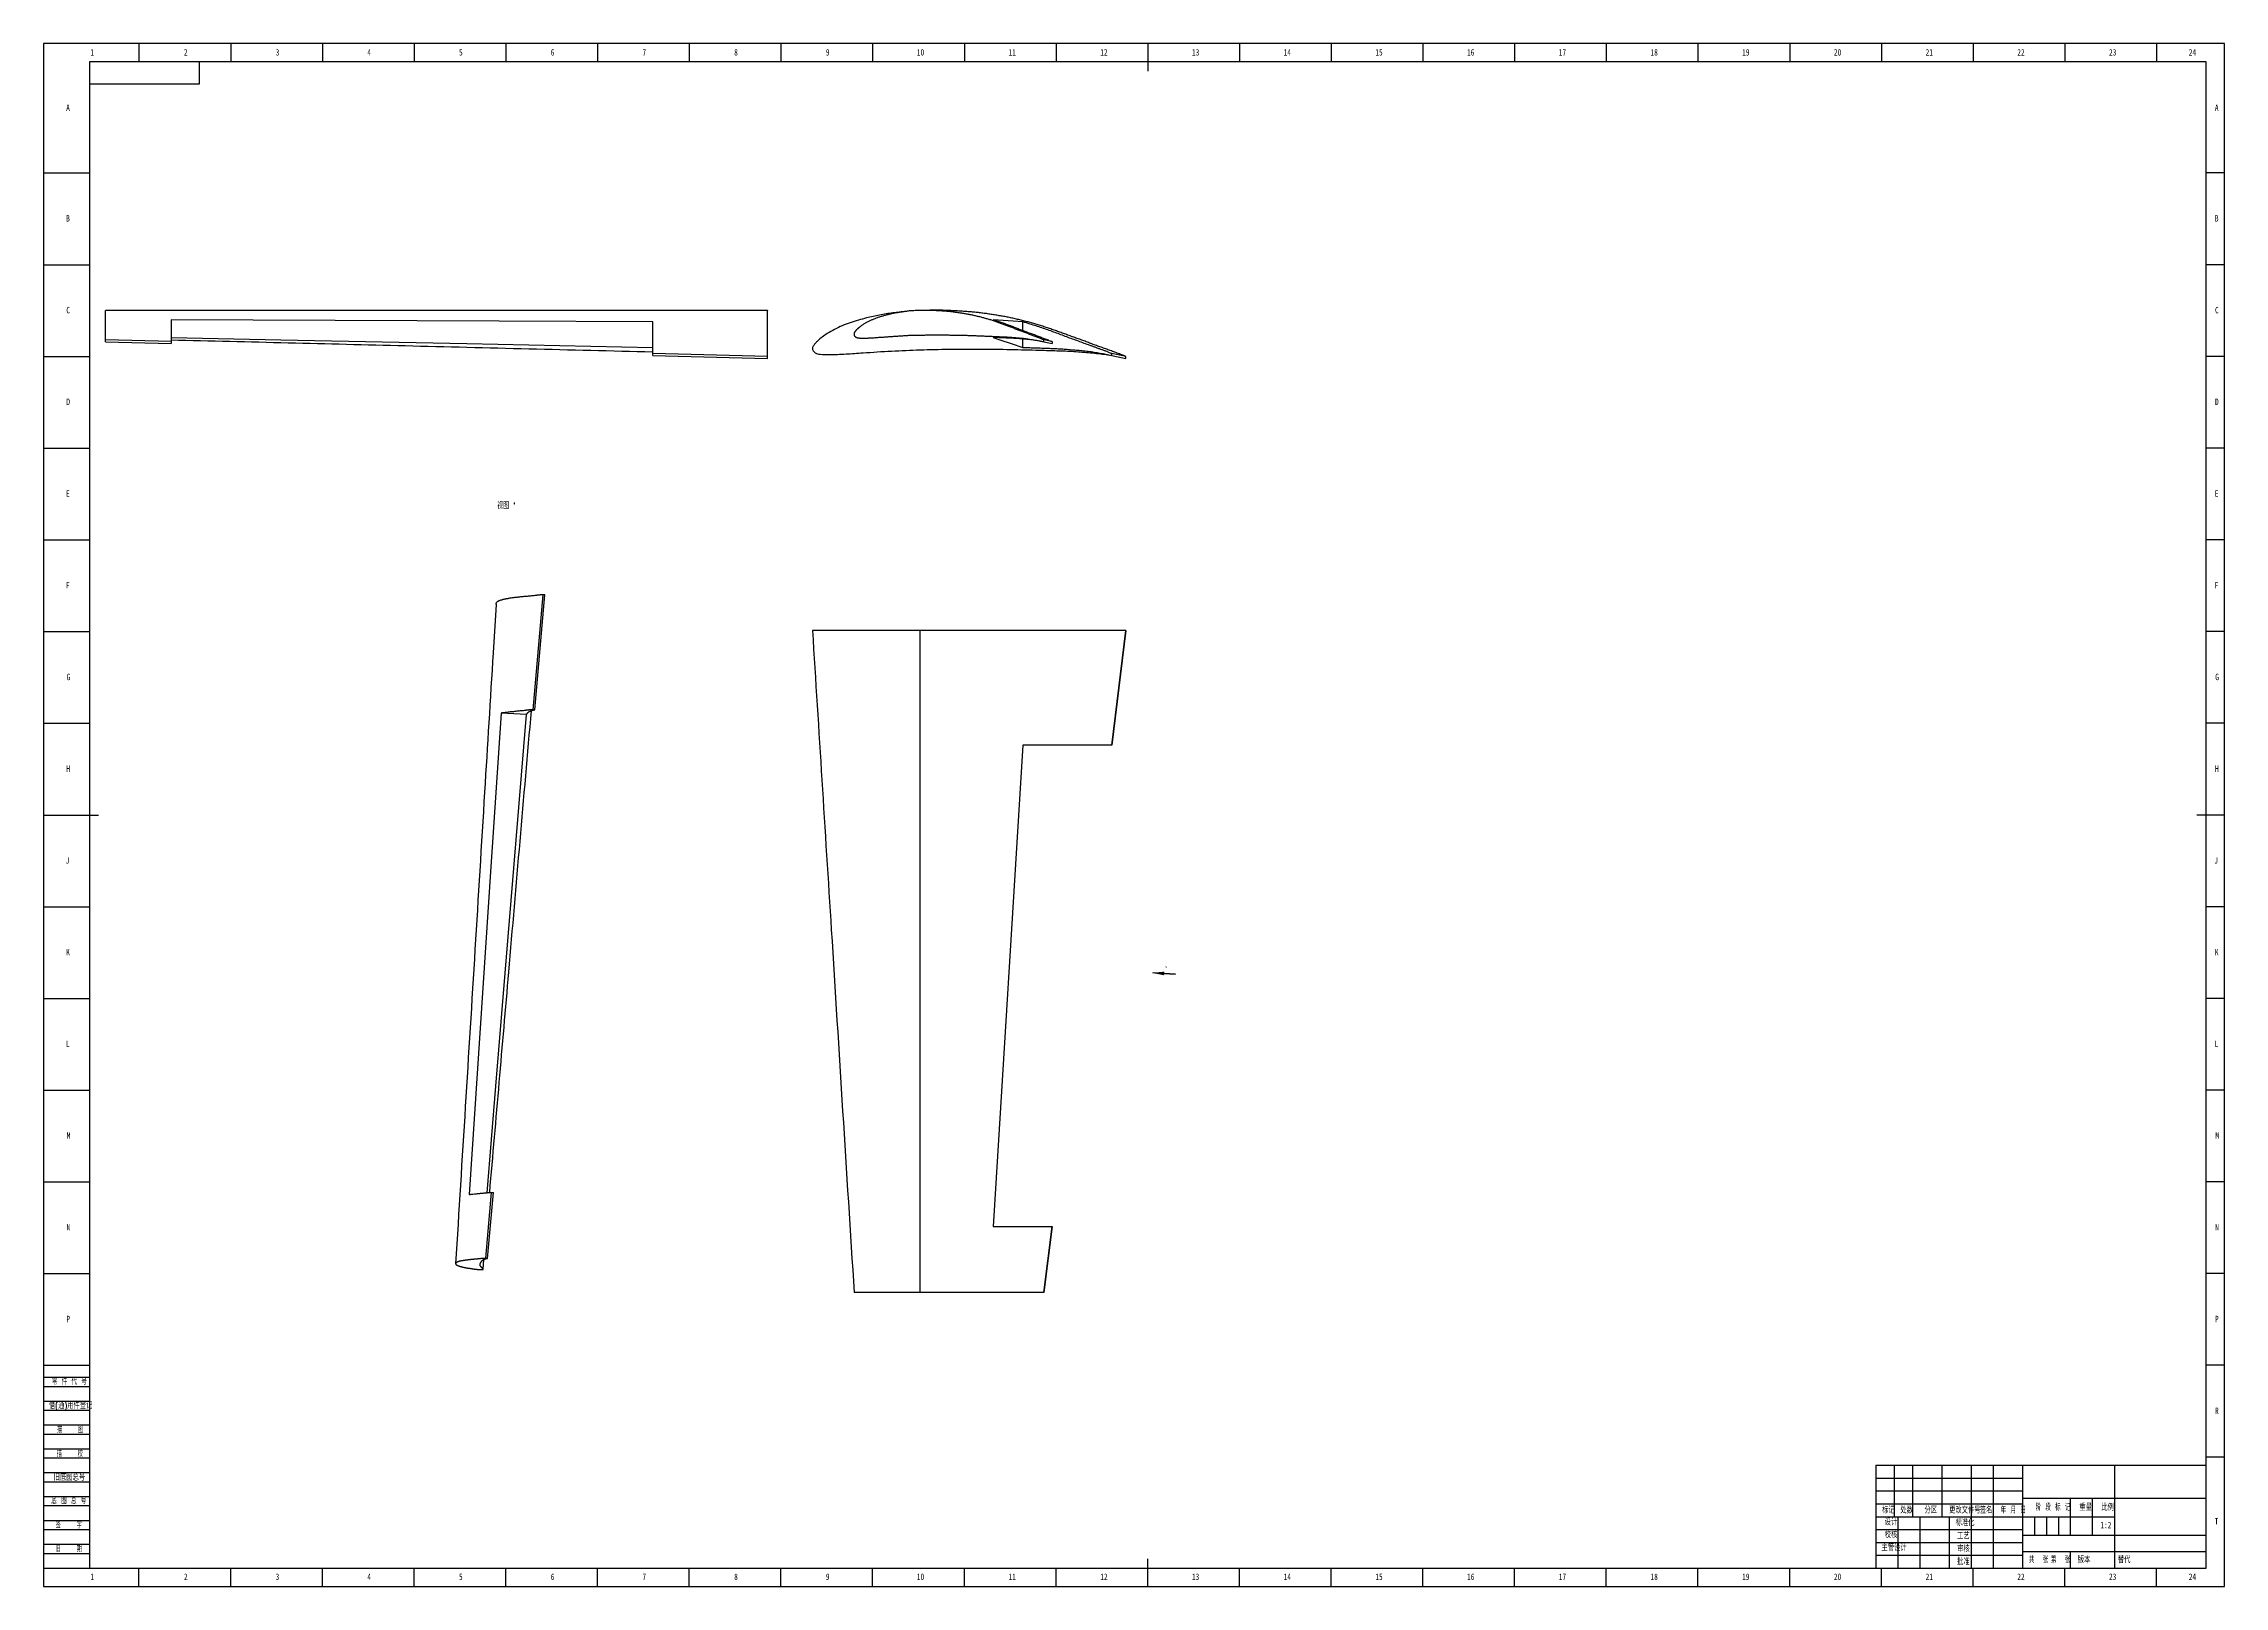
# Model space of a CAD drawing. Header units: millimetres. Extents: x 0 to 1189, y 0 to 841.
import ezdxf

# ---------------------------------------------------------------- set-up
doc = ezdxf.new("R2010")
doc.units = ezdxf.units.MM
doc.linetypes.add('HIDDEN', pattern=[1.905, 1.27, -0.635])
doc.linetypes.add('PHANTOM', pattern=[12.7, 6.35, -1.27, 1.27, -1.27, 1.27, -1.27])
for name, color, linetype in [('10', 7, 'Continuous'), ('5', 7, 'Continuous'), ('9', 7, 'Continuous'), ('SLD-0', 7, 'Continuous')]:
    doc.layers.add(name, color=color, linetype=linetype)
doc.styles.add('SLDTEXTSTYLE0', font='TXT', dxfattribs={"width": 0.7, "bigfont": 'bigfont'})
doc.styles.add('SLDTEXTSTYLE1', font='TXT', dxfattribs={"width": 0.6, "bigfont": 'bigfont'})
doc.styles.add('SLDTEXTSTYLE2', font='TXT', dxfattribs={"width": 0.614286, "bigfont": 'bigfont'})
doc.styles.add('SLDTEXTSTYLE3', font='TXT', dxfattribs={"width": 0.62, "bigfont": 'bigfont'})
doc.styles.add('SLDTEXTSTYLE4', font='TXT', dxfattribs={"width": 0.566667, "bigfont": 'bigfont'})
doc.styles.add('SLDTEXTSTYLE5', font='TXT', dxfattribs={"width": 0.7})
doc.styles.add('SLDTEXTSTYLE6', font='TXT', dxfattribs={"width": 0.65, "bigfont": 'bigfont'})

msp = doc.modelspace()

# ---------------------------------------------------------------- texts
at = {"layer": '10', "char_height": 3.5, "attachment_point": 2}
for s, insert, style in [('1', (26.5, 838), 'SLDTEXTSTYLE5'), ('2', (77.5, 838), 'SLDTEXTSTYLE5'), ('3', (127.5, 838), 'SLDTEXTSTYLE5'), ('4', (177.5, 838), 'SLDTEXTSTYLE5'), ('5', (227.5, 838), 'SLDTEXTSTYLE5'), ('6', (277.5, 838), 'SLDTEXTSTYLE5'), ('7', (327.5, 838), 'SLDTEXTSTYLE5'), ('8', (377.5, 838), 'SLDTEXTSTYLE5'), ('9', (427.5, 838), 'SLDTEXTSTYLE5'), ('10', (478.1, 838), 'SLDTEXTSTYLE5'), ('11', (528.1, 838), 'SLDTEXTSTYLE5'), ('12', (578.1, 838), 'SLDTEXTSTYLE5'), ('13', (628.1, 838), 'SLDTEXTSTYLE5'), ('14', (678.1, 838), 'SLDTEXTSTYLE5'), ('15', (728.1, 838), 'SLDTEXTSTYLE5'), ('16', (778.1, 838), 'SLDTEXTSTYLE5'), ('17', (828.1, 838), 'SLDTEXTSTYLE5'), ('18', (878.1, 838), 'SLDTEXTSTYLE5'), ('19', (928.1, 838), 'SLDTEXTSTYLE5'), ('20', (978.1, 838), 'SLDTEXTSTYLE5'), ('21', (1028.1, 838), 'SLDTEXTSTYLE5'), ('22', (1078.1, 838), 'SLDTEXTSTYLE5'), ('23', (1128.1, 838), 'SLDTEXTSTYLE5'), ('24', (1171.6, 838), 'SLDTEXTSTYLE5'), ('A', (13.3, 807.8), 'SLDTEXTSTYLE5'), ('A', (1184.8, 807.8), 'SLDTEXTSTYLE5'), ('B', (13.3, 747.5), 'SLDTEXTSTYLE5'), ('B', (1184.8, 747.5), 'SLDTEXTSTYLE5'), ('C', (13.4, 697.5), 'SLDTEXTSTYLE5'), ('C', (1184.9, 697.5), 'SLDTEXTSTYLE5'), ('D', (13.4, 647.5), 'SLDTEXTSTYLE5'), ('D', (1184.9, 647.5), 'SLDTEXTSTYLE5'), ('E', (13.3, 597.5), 'SLDTEXTSTYLE5'), ('E', (1184.8, 597.5), 'SLDTEXTSTYLE5'), ('视图 `', (252.3, 590.9), 'SLDTEXTSTYLE6'), ('F', (13.2, 547.5), 'SLDTEXTSTYLE5'), ('F', (1184.7, 547.5), 'SLDTEXTSTYLE5'), ('G', (13.5, 497.5), 'SLDTEXTSTYLE5'), ('G', (1185, 497.5), 'SLDTEXTSTYLE5'), ('H', (13.4, 447.5), 'SLDTEXTSTYLE5'), ('H', (1184.9, 447.5), 'SLDTEXTSTYLE5'), ('J', (13, 397.5), 'SLDTEXTSTYLE5'), ('J', (1184.5, 397.5), 'SLDTEXTSTYLE5'), ('K', (13.3, 347.5), 'SLDTEXTSTYLE5'), ('K', (1184.8, 347.5), 'SLDTEXTSTYLE5'), ('L', (13.2, 297.5), 'SLDTEXTSTYLE5'), ('L', (1184.7, 297.5), 'SLDTEXTSTYLE5'), ('M', (13.6, 247.5), 'SLDTEXTSTYLE5'), ('M', (1185.1, 247.5), 'SLDTEXTSTYLE5'), ('N', (13.5, 197.5), 'SLDTEXTSTYLE5'), ('N', (1185, 197.5), 'SLDTEXTSTYLE5'), ('P', (13.4, 147.5), 'SLDTEXTSTYLE5'), ('P', (1184.9, 147.5), 'SLDTEXTSTYLE5'), ('R', (1184.9, 97.5), 'SLDTEXTSTYLE5'), ('T', (1184.7, 37.3), 'SLDTEXTSTYLE5'), ('校核', (1007.2, 29.9), 'SLDTEXTSTYLE0'), ('主管设计', (1008.9, 22.8), 'SLDTEXTSTYLE0'), ('1', (26.5, 7), 'SLDTEXTSTYLE5'), ('2', (77.5, 7), 'SLDTEXTSTYLE5'), ('3', (127.5, 7), 'SLDTEXTSTYLE5'), ('4', (177.5, 7), 'SLDTEXTSTYLE5'), ('5', (227.5, 7), 'SLDTEXTSTYLE5'), ('6', (277.5, 7), 'SLDTEXTSTYLE5'), ('7', (327.5, 7), 'SLDTEXTSTYLE5'), ('8', (377.5, 7), 'SLDTEXTSTYLE5'), ('9', (427.5, 7), 'SLDTEXTSTYLE5'), ('10', (478.1, 7), 'SLDTEXTSTYLE5'), ('11', (528.1, 7), 'SLDTEXTSTYLE5'), ('12', (578.1, 7), 'SLDTEXTSTYLE5'), ('13', (628.1, 7), 'SLDTEXTSTYLE5'), ('14', (678.1, 7), 'SLDTEXTSTYLE5'), ('15', (728.1, 7), 'SLDTEXTSTYLE5'), ('16', (778.1, 7), 'SLDTEXTSTYLE5'), ('17', (828.1, 7), 'SLDTEXTSTYLE5'), ('18', (878.1, 7), 'SLDTEXTSTYLE5'), ('19', (928.1, 7), 'SLDTEXTSTYLE5'), ('20', (978.1, 7), 'SLDTEXTSTYLE5'), ('21', (1028.1, 7), 'SLDTEXTSTYLE5'), ('22', (1078.1, 7), 'SLDTEXTSTYLE5'), ('23', (1128.1, 7), 'SLDTEXTSTYLE5'), ('24', (1171.6, 7), 'SLDTEXTSTYLE5')]:
    msp.add_mtext(s, dxfattribs=dict(at, insert=insert, style=style))
at = {"layer": '10', "color": 7, "insert": (1112.5, 16.2), "char_height": 3.5, "attachment_point": 2, "style": 'SLDTEXTSTYLE0'}
msp.add_mtext('版本', dxfattribs=at)
at = {"layer": '9', "color": 7, "char_height": 3.5}
for s, insert, attachment_point, style in [('零 件 代 号', (4.5, 113.4), 1, 'SLDTEXTSTYLE2'), ('借(通)用件登记', (2.9, 100.3), 1, 'SLDTEXTSTYLE0'), ('描    图', (14.4, 87.2), 2, 'SLDTEXTSTYLE4'), ('描    校', (14.3, 74.1), 2, 'SLDTEXTSTYLE4'), ('旧底图总号', (5.5, 61.2), 1, 'SLDTEXTSTYLE0'), ('底 图 总 号', (4.2, 48.4), 1, 'SLDTEXTSTYLE2'), ('标记', (1005.8, 43.3), 2, 'SLDTEXTSTYLE0'), ('设计', (1007.2, 36.8), 2, 'SLDTEXTSTYLE0'), ('处数', (1015.8, 43.3), 2, 'SLDTEXTSTYLE0'), ('分区', (1028.9, 43.3), 2, 'SLDTEXTSTYLE0'), ('更改文件号', (1047.5, 43.3), 2, 'SLDTEXTSTYLE0'), ('标准化', (1047.6, 36.4), 2, 'SLDTEXTSTYLE0'), ('签名', (1059.1, 43.3), 2, 'SLDTEXTSTYLE0'), ('年 月 日', (1073.9, 43.3), 2, 'SLDTEXTSTYLE3'), ('阶 段 标 记', (1095.5, 44.8), 2, 'SLDTEXTSTYLE2'), ('重量', (1113.4, 44.8), 2, 'SLDTEXTSTYLE0'), ('比例', (1125.3, 44.8), 2, 'SLDTEXTSTYLE0'), ('签    字', (13.7, 35.2), 2, 'SLDTEXTSTYLE4'), ('工艺', (1046.7, 29.2), 2, 'SLDTEXTSTYLE0'), ('日    期', (13.8, 22.2), 2, 'SLDTEXTSTYLE4'), ('批准', (1046.7, 15.2), 2, 'SLDTEXTSTYLE0'), ('审核', (1046.7, 22.2), 2, 'SLDTEXTSTYLE0'), ('共  张', (1087.7, 16.2), 2, 'SLDTEXTSTYLE1'), ('第  张', (1099.7, 16.2), 2, 'SLDTEXTSTYLE1')]:
    msp.add_mtext(s, dxfattribs=dict(at, insert=insert, attachment_point=attachment_point, style=style))
at = {"layer": 'SLD-0', "char_height": 3.5}
for s, insert, attachment_point, style in [('1:2', (1124.4, 35.2), 2, 'SLDTEXTSTYLE5'), ('替代', (1130.9, 16.2), 1, 'SLDTEXTSTYLE0')]:
    msp.add_mtext(s, dxfattribs=dict(at, insert=insert, attachment_point=attachment_point, style=style))

# ---------------------------------------------------------------- blocks, each defined once
blk = doc.blocks.new('SW_PROJECTIONARROW_0')
at = {"color": 0, "linetype": 'HIDDEN', "lineweight": 18}
blk.add_line((617.2, 333.7), (604.6, 334.5), dxfattribs=at)
blk.add_line((617.2, 333.7), (604.6, 334.5), dxfattribs=at)
at = {"color": 0, "linetype": 'PHANTOM', "lineweight": 35}
blk.add_line((617.2, 333.7), (604.6, 334.5), dxfattribs=at)
at = {"color": 0, "linetype": 'Continuous', "lineweight": 25}
blk.add_solid([(604.6, 334.5), (610.8, 333.1), (611, 335.1)], dxfattribs=at)
blk.add_solid([(604.6, 334.5), (610.8, 333.1), (611, 335.1)], dxfattribs=at)
at = {"color": 0, "linetype": 'Continuous', "lineweight": 25, "insert": (611.1, 337.6), "char_height": 3.5, "attachment_point": 1, "style": 'SLDTEXTSTYLE5'}
blk.add_mtext('`', dxfattribs=at)
blk.add_mtext('`', dxfattribs=at)

# ---------------------------------------------------------------- linework, layer by layer
at = {"color": 7, "linetype": 'Continuous', "lineweight": 25}
for p, q in [((394.6, 695.5), (368.2, 695.5)), ((69.6, 678.6), (33.8, 679.5)), ((33.8, 678.4), (33.8, 679.5)), ((33.8, 678.4), (69.6, 677.5)), ((69.6, 678.6), (69.6, 677.5)), ((533.8, 684.7), (533.8, 689.3)), ((533.8, 675.4), (533.8, 679.9)), ((545.3, 678.4), (545.3, 679.5)), ((549.8, 678.6), (545.3, 679.5)), ((545.3, 678.4), (549.8, 677.5)), ((549.8, 678.6), (549.8, 677.5)), ((394.6, 670.4), (332.1, 672)), ((332.1, 670.9), (332.1, 672)), ((332.1, 670.9), (394.6, 669.3)), ((394.6, 669.3), (394.6, 670.4)), ((590.1, 670.4), (582.4, 672)), ((582.4, 670.9), (582.4, 672)), ((582.4, 670.9), (590.1, 669.3)), ((590.1, 669.3), (590.1, 670.4)), ((246.7, 535.3), (245.1, 508.9)), ((272.2, 540.6), (266.8, 477.9)), ((267.9, 477.9), (273.3, 540.5)), ((273.3, 540.5), (272.2, 540.6)), ((477.7, 521.1), (477.7, 160.2)), ((590.1, 521.1), (582.4, 458.6)), ((582.4, 458.6), (590.1, 521.1)), ((263.3, 475.2), (249.4, 476)), ((267.9, 477.9), (266.8, 477.9)), ((533.8, 458.6), (517.7, 196.1)), ((244.1, 214.8), (241, 178.9)), ((242.1, 178.8), (245.2, 214.8)), ((244.1, 214.8), (245.2, 214.8)), ((549.8, 196.1), (545.3, 160.2)), ((545.3, 160.2), (549.8, 196.1)), ((242.1, 178.8), (241, 178.9)), ((239.6, 172.9), (240.1, 178.2))]:
    msp.add_line(p, q, dxfattribs=at)
at = {"color": 7, "linetype": 'Continuous', "lineweight": 25, "flags": 128}
for points in [[(332.1, 689.3), (248.3, 689.7), (69.6, 690.4)], [(533.8, 689.3), (528.7, 689.7), (517.7, 690.4)], [(69.6, 680.8), (129.3, 679.6), (230.7, 677.5), (332.1, 675.4)], [(517.7, 680.8), (521.4, 679.6), (527.6, 677.5), (533.8, 675.4)], [(249.4, 476), (243.8, 392.2), (232.1, 213.6)], [(241.9, 214.6), (246.6, 272.6), (254.9, 373.9), (263.3, 475.2)]]:
    msp.add_lwpolyline(points, dxfattribs=at)
at = {"color": 7, "linetype": 'Continuous', "lineweight": 25}
for points, knots in [([(368.2, 695.5), (342.8, 695.5), (288.7, 695.6), (205.9, 695.6), (119.8, 695.6), (62.4, 695.6), (33.8, 695.6)], [0, 0, 0, 0, 0.227914, 0.485531, 0.742847, 1, 1, 1, 1]), ([(33.8, 679.5), (33.8, 680.4), (33.8, 682.3), (33.8, 685.1), (33.8, 688), (33.8, 690.6), (33.8, 692.6), (33.8, 694.1), (33.8, 695), (33.8, 695.5), (33.8, 695.5), (33.8, 695.5)], [0, 0, 0, 0, 0.118771, 0.237552, 0.356333, 0.475099, 0.593855, 0.710491, 0.827134, 0.943777, 1, 1, 1, 1]), ([(69.6, 690.4), (69.6, 690.3), (69.6, 689.9), (69.6, 689.3), (69.6, 688.3), (69.6, 687.2), (69.6, 686.1), (69.6, 685.2), (69.6, 684.4), (69.6, 683.6), (69.6, 682.8), (69.6, 682.1), (69.6, 681.5), (69.6, 681.1), (69.6, 680.7), (69.6, 680.3), (69.6, 679.9), (69.6, 679.5), (69.6, 679), (69.6, 678.7), (69.6, 678.6)], [0, 0, 0, 0, 0.0204836, 0.0517336, 0.0829836, 0.1454836, 0.1767336, 0.2079836, 0.2392336, 0.2704836, 0.3017336, 0.3329836, 0.3486086, 0.3642336, 0.3798586, 0.3954836, 0.4111086, 0.4267336, 0.4423586, 0.4579836, 0.4579836, 0.4579836, 0.4579836]), ([(394.6, 670.4), (394.6, 670.7), (394.6, 671.1), (394.6, 671.6), (394.6, 672.1), (394.6, 672.6), (394.6, 673), (394.6, 673.5), (394.6, 673.9), (394.6, 674.4), (394.6, 675), (394.6, 675.7), (394.6, 676.6), (394.6, 677.5), (394.6, 678.5), (394.6, 679.4), (394.6, 680.3), (394.6, 681.2), (394.6, 682.1), (394.6, 683), (394.6, 683.9), (394.6, 684.8), (394.6, 685.7), (394.6, 686.5), (394.6, 687.3), (394.6, 688), (394.6, 688.8), (394.6, 689.4), (394.6, 690.1), (394.6, 690.7), (394.6, 691.3), (394.6, 691.8), (394.6, 692.3), (394.6, 692.7), (394.6, 693.1), (394.6, 693.5), (394.6, 693.9), (394.6, 694.2), (394.6, 694.5), (394.6, 694.7), (394.6, 694.9), (394.6, 695.1), (394.6, 695.3), (394.6, 695.4), (394.6, 695.5), (394.6, 695.6), (394.6, 695.7), (394.6, 695.7), (394.6, 695.6), (394.6, 695.5), (394.6, 695.5)], [0, 0, 0, 0, 0.015988, 0.027603, 0.039038, 0.050469, 0.061901, 0.073333, 0.084764, 0.096197, 0.107636, 0.130499, 0.153355, 0.176207, 0.199054, 0.221907, 0.244763, 0.267625, 0.290371, 0.313116, 0.335849, 0.358586, 0.381317, 0.404055, 0.426799, 0.449054, 0.471305, 0.493555, 0.515804, 0.538056, 0.560306, 0.582565, 0.604458, 0.626343, 0.648225, 0.670106, 0.691992, 0.713882, 0.735776, 0.757535, 0.779288, 0.801037, 0.822782, 0.844526, 0.866279, 0.888033, 0.909821, 0.931599, 0.95338, 1, 1, 1, 1]), ([(466.4, 694.5), (465.3, 694.4), (461.7, 694.1), (455.8, 693.1), (449.5, 691.7), (444.2, 690.3), (439.8, 688.9), (435.4, 687.3), (431.2, 685.3), (427.6, 683.2), (424.5, 681.1), (422.4, 679.3), (420.9, 677.8), (420, 676.7), (419.4, 675.8), (419.1, 675), (419.2, 674.2), (419.7, 673.3), (420.7, 672.4), (422, 671.9), (424.5, 671.5), (428.1, 671.4), (432.8, 671.6), (437.5, 671.8), (442.1, 672.1), (450.4, 672.7), (462.3, 673.5), (472.7, 673.9), (477.9, 674.1)], [0, 0, 0, 0, 0.029349, 0.09437, 0.15939, 0.200262, 0.241133, 0.282002, 0.322865, 0.363725, 0.392748, 0.421765, 0.436279, 0.450783, 0.458038, 0.465288, 0.472517, 0.479747, 0.492594, 0.505448, 0.518338, 0.559605, 0.60089, 0.642177, 0.683465, 0.724753, 0.862377, 1, 1, 1, 1]), ([(477.7, 695.5), (476.6, 695.6), (475.2, 695.5), (473.4, 695.3), (472.4, 695.3), (471.4, 695.2), (470.4, 695), (469.5, 694.9), (468.5, 694.8), (467.5, 694.6), (466.5, 694.5), (465.5, 694.3), (464.6, 694.2), (463.6, 694), (462.7, 693.8), (461.7, 693.6), (460.8, 693.3), (459.8, 693.1), (458.9, 692.9), (458, 692.6), (457.1, 692.3), (456.2, 692.1), (455.3, 691.8), (454.4, 691.5), (453.6, 691.2), (452.7, 690.9), (451.9, 690.5), (451.2, 690.2), (450.4, 689.9), (449.7, 689.5), (449, 689.2), (448.3, 688.8), (447.7, 688.4), (447.1, 688.1), (446.6, 687.7), (446, 687.4), (445.6, 687), (445.2, 686.7), (444.8, 686.4), (444.5, 686.1), (444.2, 685.9), (443.9, 685.6), (443.6, 685.4), (443.4, 685.2), (443.2, 685), (443, 684.8), (442.9, 684.6), (442.7, 684.5), (442.6, 684.3), (442.5, 684.2), (442.4, 684), (442.3, 683.9), (442.2, 683.7), (442.1, 683.6), (442, 683.5), (442, 683.3), (441.9, 683.2), (441.9, 683.1), (441.9, 683), (441.9, 682.8), (441.9, 682.7), (441.9, 682.6), (441.9, 682.4), (441.9, 682.3), (441.9, 682.2), (441.9, 682.1), (442, 681.9), (442, 681.8), (442.1, 681.7), (442.2, 681.6), (442.3, 681.5), (442.4, 681.4), (442.5, 681.3), (442.6, 681.2), (442.8, 681.1), (442.9, 681), (443.1, 680.9), (443.3, 680.8), (443.5, 680.7), (443.7, 680.7), (443.9, 680.6), (444.2, 680.6), (444.4, 680.6), (444.8, 680.5), (445.1, 680.5), (445.5, 680.5), (445.9, 680.5), (446.3, 680.4), (446.8, 680.4), (447.4, 680.4), (448.1, 680.5), (448.8, 680.5), (449.6, 680.5), (450.4, 680.6), (451.3, 680.6), (452.3, 680.7), (453.3, 680.7), (454.4, 680.8), (455.4, 680.9), (456.5, 681), (457.6, 681), (458.7, 681.1), (459.8, 681.2), (460.9, 681.3), (462, 681.4), (463.1, 681.4), (464.1, 681.5), (465.2, 681.6), (466.3, 681.6), (467.4, 681.7), (468.5, 681.8), (469.6, 681.8), (470.7, 681.9), (471.8, 682), (472.9, 682), (473.9, 682.1), (475.6, 682.1), (476.9, 682.1), (477.8, 682.1)], [0, 0, 0, 0, 0.0429949, 0.0561467, 0.0692716, 0.0823495, 0.0954016, 0.1084003, 0.121362, 0.1342871, 0.1471699, 0.1600209, 0.17283, 0.1856155, 0.1983413, 0.2110396, 0.2236908, 0.2362963, 0.2488394, 0.261317, 0.2736677, 0.2859017, 0.2980012, 0.3099345, 0.3217016, 0.3332524, 0.3445867, 0.3556771, 0.3664781, 0.3769831, 0.3872091, 0.3970955, 0.4066018, 0.415671, 0.424238, 0.4322458, 0.4396571, 0.4464775, 0.4527302, 0.4584377, 0.4636521, 0.4684174, 0.4727729, 0.4767624, 0.4804262, 0.4837988, 0.4869116, 0.4897898, 0.4924748, 0.4949804, 0.4973328, 0.4995498, 0.5016466, 0.5036321, 0.505523, 0.5073284, 0.5090567, 0.51072, 0.51232, 0.513865, 0.5159127, 0.5176897, 0.5195756, 0.521127, 0.5227035, 0.5243278, 0.525993, 0.5277074, 0.5294782, 0.5313067, 0.5332047, 0.5351729, 0.5372176, 0.5393525, 0.541573, 0.5439055, 0.5463458, 0.5489171, 0.5516321, 0.5545293, 0.5576248, 0.560971, 0.5646114, 0.5685953, 0.5729829, 0.5778263, 0.5832022, 0.5891888, 0.5958641, 0.6033191, 0.6116331, 0.6209184, 0.6312103, 0.6424965, 0.6546004, 0.6673427, 0.6805299, 0.6940924, 0.7079494, 0.722029, 0.7362787, 0.7506016, 0.7649477, 0.7792797, 0.7936011, 0.8079161, 0.8222206, 0.8365103, 0.8507813, 0.8650132, 0.8792538, 0.8934681, 0.9076625, 0.9218675, 0.9360174, 0.9501994, 0.9643967, 1, 1, 1, 1]), ([(471.1, 695.1), (470.3, 695), (468.8, 694.9), (467.2, 694.7), (466.4, 694.6)], [0, 0, 0, 0, 0.499999, 1, 1, 1, 1]), ([(590.1, 670.4), (589.6, 670.7), (588.6, 671.1), (587.2, 671.6), (585.9, 672.1), (584.7, 672.6), (583.4, 673), (582.2, 673.5), (580.9, 673.9), (579.7, 674.4), (578, 675), (575.9, 675.7), (573.4, 676.6), (570.9, 677.5), (568.5, 678.5), (566, 679.4), (563.5, 680.3), (561, 681.2), (558.5, 682.1), (556, 683), (553.5, 683.9), (551, 684.8), (548.5, 685.7), (546, 686.5), (543.5, 687.3), (541, 688), (538.6, 688.8), (536.1, 689.4), (533.6, 690.1), (531, 690.7), (528.5, 691.3), (526, 691.8), (523.5, 692.3), (521, 692.7), (518.5, 693.1), (516, 693.5), (513.4, 693.9), (510.9, 694.2), (508.4, 694.5), (505.9, 694.7), (503.4, 694.9), (500.8, 695.1), (498.3, 695.3), (495.8, 695.4), (493.3, 695.5), (490.7, 695.6), (488.2, 695.7), (485.7, 695.7), (482.2, 695.6), (479.5, 695.5), (477.7, 695.5)], [0, 0, 0, 0, 0.015988, 0.027603, 0.039038, 0.050469, 0.061901, 0.073333, 0.084764, 0.096197, 0.107636, 0.130499, 0.153355, 0.176207, 0.199054, 0.221907, 0.244763, 0.267625, 0.290371, 0.313116, 0.335849, 0.358586, 0.381317, 0.404055, 0.426799, 0.449054, 0.471305, 0.493555, 0.515804, 0.538056, 0.560306, 0.582565, 0.604458, 0.626343, 0.648225, 0.670106, 0.691992, 0.713882, 0.735776, 0.757535, 0.779288, 0.801037, 0.822782, 0.844526, 0.866279, 0.888033, 0.909821, 0.931599, 0.95338, 1, 1, 1, 1]), ([(545.3, 679.5), (544.9, 679.7), (544.1, 680), (543, 680.4), (542.1, 680.8), (541.1, 681.2), (540.1, 681.5), (539.1, 681.9), (538.1, 682.3), (537.1, 682.7), (536, 683.1), (535, 683.5), (534, 683.9), (533, 684.3), (531.9, 684.6), (530.9, 685), (529.9, 685.4), (528.9, 685.8), (527.9, 686.2), (526.8, 686.6), (525.8, 687), (524.8, 687.4), (523.8, 687.7), (522.8, 688.1), (521.8, 688.5), (520.8, 688.8), (519.9, 689.2), (518.9, 689.5), (517.9, 689.8), (516.9, 690.2), (516, 690.5), (515, 690.8), (514, 691), (513, 691.3), (512.1, 691.6), (511.1, 691.9), (510.1, 692.1), (509.1, 692.3), (508.1, 692.6), (507.2, 692.8), (506.2, 693), (505.2, 693.2), (504.2, 693.4), (503.2, 693.6), (502.2, 693.8), (501.2, 693.9), (500.2, 694.1), (499.2, 694.2), (498.2, 694.4), (497.1, 694.5), (496.1, 694.7), (495.1, 694.8), (494.1, 694.9), (493.1, 695), (492, 695.1), (491, 695.2), (490, 695.2), (489, 695.3), (487.9, 695.4), (486.9, 695.4), (485.9, 695.5), (484.9, 695.5), (483.9, 695.5), (482.8, 695.6), (481.8, 695.6), (480.8, 695.6), (479.4, 695.6), (478.4, 695.6), (477.7, 695.5)], [0, 0, 0, 0, 0.021868, 0.036013, 0.050482, 0.065293, 0.080398, 0.095745, 0.111247, 0.126833, 0.142461, 0.15815, 0.173846, 0.189536, 0.205223, 0.220856, 0.236405, 0.251884, 0.267343, 0.282812, 0.298285, 0.313684, 0.32899, 0.344187, 0.359235, 0.3742, 0.389053, 0.403778, 0.41843, 0.43303, 0.447541, 0.462052, 0.476528, 0.490971, 0.50541, 0.519852, 0.534268, 0.548678, 0.563091, 0.577496, 0.591912, 0.606335, 0.620784, 0.635259, 0.649754, 0.66425, 0.67879, 0.693374, 0.707976, 0.722597, 0.737229, 0.751869, 0.766512, 0.781157, 0.795807, 0.81043, 0.825067, 0.839699, 0.854306, 0.868927, 0.883522, 0.898101, 0.912691, 0.927232, 0.941783, 0.956318, 0.97082, 1, 1, 1, 1]), ([(517.7, 690.4), (518.2, 690.3), (519.4, 689.9), (521.4, 689.3), (524.4, 688.3), (527.3, 687.2), (530.2, 686.1), (532.4, 685.2), (534.5, 684.4), (536.7, 683.6), (538.9, 682.8), (540.7, 682.1), (542.2, 681.5), (543.3, 681.1), (544.4, 680.7), (545.5, 680.3), (546.6, 679.9), (547.6, 679.5), (548.7, 679), (549.4, 678.7), (549.8, 678.6)], [0, 0, 0, 0, 0.0204836, 0.0517336, 0.0829836, 0.1454836, 0.1767336, 0.2079836, 0.2392336, 0.2704836, 0.3017336, 0.3329836, 0.3486086, 0.3642336, 0.3798586, 0.3954836, 0.4111086, 0.4267336, 0.4423586, 0.4579836, 0.4579836, 0.4579836, 0.4579836]), ([(69.6, 679.5), (112.1, 678.5), (199.6, 676.3), (287.1, 674.1), (332.1, 673)], [0, 0, 0, 0, 0.48538, 1, 1, 1, 1]), ([(332.1, 672), (332.1, 672.2), (332.1, 672.6), (332.1, 673.3), (332.1, 673.9), (332.1, 674.4), (332.1, 675), (332.1, 675.6), (332.1, 676.2), (332.1, 676.9), (332.1, 677.9), (332.1, 679.1), (332.1, 680.2), (332.1, 681.4), (332.1, 682.6), (332.1, 684.2), (332.1, 685.7), (332.1, 687.1), (332.1, 688.2), (332.1, 688.9), (332.1, 689.3)], [0, 0, 0, 0, 0.015625, 0.03125, 0.046875, 0.0625, 0.078125, 0.09375, 0.109375, 0.125, 0.15625, 0.1875, 0.21875, 0.25, 0.28125, 0.3125, 0.375, 0.40625, 0.4375, 0.4764479, 0.4764479, 0.4764479, 0.4764479]), ([(477.8, 682.1), (478.7, 682.2), (479.9, 682.1), (481.6, 682.2), (482.6, 682.2), (483.7, 682.2), (484.8, 682.2), (485.9, 682.2), (487, 682.2), (488.1, 682.2), (489.2, 682.2), (490.2, 682.2), (491.3, 682.2), (492.4, 682.2), (493.5, 682.2), (494.6, 682.1), (495.7, 682.1), (496.8, 682.1), (497.9, 682.1), (499, 682.1), (500.1, 682), (501.2, 682), (502.2, 682), (503.3, 682), (504.4, 681.9), (505.5, 681.9), (506.6, 681.9), (507.7, 681.8), (508.8, 681.8), (509.9, 681.7), (511, 681.7), (512.1, 681.7), (513.2, 681.6), (514.3, 681.6), (515.3, 681.5), (516.4, 681.5), (517.5, 681.4), (518.6, 681.4), (519.7, 681.3), (520.8, 681.3), (521.9, 681.2), (522.9, 681.2), (524, 681.1), (525.1, 681.1), (526.2, 681), (527.2, 680.9), (528.3, 680.9), (529.3, 680.8), (530.4, 680.7), (531.4, 680.6), (532.4, 680.5), (533.5, 680.4), (534.5, 680.3), (535.5, 680.2), (536.5, 680), (537.5, 679.9), (538.5, 679.7), (539.5, 679.6), (540.4, 679.4), (541.3, 679.3), (542.3, 679.1), (543.1, 678.9), (544.2, 678.7), (544.9, 678.5), (545.3, 678.4)], [0, 0, 0, 0, 0.0401201, 0.0560996, 0.0720635, 0.087975, 0.10392, 0.1198731, 0.135883, 0.1518962, 0.1679615, 0.1840619, 0.2001789, 0.2163127, 0.2324543, 0.248622, 0.264766, 0.2808862, 0.2969733, 0.313037, 0.3290042, 0.3449296, 0.3608272, 0.3767648, 0.3927478, 0.4088477, 0.4250158, 0.4411877, 0.4573956, 0.4736032, 0.489774, 0.505949, 0.5220967, 0.5381713, 0.5542003, 0.5702293, 0.586308, 0.6024231, 0.6185197, 0.6345888, 0.6506123, 0.66654, 0.6824132, 0.6982137, 0.7139147, 0.7295756, 0.7451331, 0.7606425, 0.776059, 0.7914472, 0.8067478, 0.8219673, 0.8371071, 0.8522043, 0.8671811, 0.8820323, 0.8967575, 0.9112678, 0.925548, 0.9395294, 0.9532598, 0.9666862, 0.9798279, 1, 1, 1, 1]), ([(543.6, 678.7), (543.1, 678.8), (539.9, 679.4), (534, 680), (525.9, 680.5), (520.4, 680.7), (517.7, 680.8)], [0, 0, 0, 0, 0.0629401, 0.3729034, 0.686336, 1, 1, 1, 1]), ([(582.4, 672), (581.9, 672.2), (580.8, 672.6), (579.2, 673.3), (577.7, 673.9), (576.1, 674.4), (574.5, 675), (572.9, 675.6), (571.3, 676.2), (569.2, 676.9), (566.5, 677.9), (563.4, 679.1), (560.2, 680.2), (557, 681.4), (553.9, 682.6), (549.6, 684.2), (545.4, 685.7), (541.1, 687.1), (537.6, 688.2), (535.2, 688.9), (533.8, 689.3)], [0, 0, 0, 0, 0.015625, 0.03125, 0.046875, 0.0625, 0.078125, 0.09375, 0.109375, 0.125, 0.15625, 0.1875, 0.21875, 0.25, 0.28125, 0.3125, 0.375, 0.40625, 0.4375, 0.4764479, 0.4764479, 0.4764479, 0.4764479]), ([(477.9, 674.1), (483.1, 674.2), (493.6, 674.5), (509.4, 674.5), (525.2, 674.4), (538.8, 674), (550.2, 673.7), (559.4, 673.4), (567, 672.8), (573, 672.3), (577.1, 671.8), (579.9, 671.4), (581.2, 671.2)], [0, 0, 0, 0, 0.152413, 0.304827, 0.457241, 0.609656, 0.699073, 0.788488, 0.877902, 0.920055, 0.962208, 1, 1, 1, 1]), ([(533.8, 675.4), (534.8, 675.3), (536.9, 675.3), (540.1, 675.2), (543.4, 675.1), (546.7, 675), (550, 674.8), (553.2, 674.7), (556.5, 674.5), (559.8, 674.2), (563, 674), (565.8, 673.7), (567.9, 673.5), (569.5, 673.3), (571.2, 673.1), (572.8, 672.8), (574.4, 672.6), (576, 672.3), (577.6, 672), (579.2, 671.7), (580.8, 671.3), (581.9, 671.1), (582.4, 670.9)], [0.7800092, 0.7800092, 0.7800092, 0.7800092, 0.7935208, 0.8082693, 0.8230178, 0.8377663, 0.8525149, 0.8672634, 0.8820119, 0.8967604, 0.9115089, 0.9262574, 0.9336317, 0.9410059, 0.9483802, 0.9557545, 0.9631287, 0.970503, 0.9778772, 0.9852515, 0.9926257, 1, 1, 1, 1]), ([(272.2, 540.6), (272, 540.6), (271.6, 540.5), (271, 540.5), (270.5, 540.4), (270, 540.4), (269.6, 540.3), (269.1, 540.3), (268.7, 540.2), (268.2, 540.2), (267.6, 540.1), (266.9, 540), (265.9, 539.9), (265, 539.8), (264.1, 539.7), (263.2, 539.7), (262.2, 539.6), (261.3, 539.5), (260.4, 539.4), (259.5, 539.3), (258.6, 539.2), (257.7, 539.1), (256.8, 539), (256, 538.9), (255.2, 538.8), (254.4, 538.7), (253.7, 538.6), (253, 538.4), (252.4, 538.3), (251.8, 538.2), (251.2, 538.1), (250.6, 538), (250.2, 537.8), (249.7, 537.7), (249.3, 537.6), (248.9, 537.5), (248.5, 537.3), (248.2, 537.2), (247.9, 537.1), (247.6, 536.9), (247.4, 536.8), (247.2, 536.6), (247, 536.5), (246.9, 536.3), (246.8, 536.2), (246.7, 536), (246.6, 535.9), (246.6, 535.7), (246.6, 535.5), (246.7, 535.4), (246.7, 535.3)], [0, 0, 0, 0, 0.015988, 0.027603, 0.039038, 0.050469, 0.061901, 0.073333, 0.084764, 0.096197, 0.107636, 0.130499, 0.153355, 0.176207, 0.199054, 0.221907, 0.244763, 0.267625, 0.290371, 0.313116, 0.335849, 0.358586, 0.381317, 0.404055, 0.426799, 0.449054, 0.471305, 0.493555, 0.515804, 0.538056, 0.560306, 0.582565, 0.604458, 0.626343, 0.648225, 0.670106, 0.691992, 0.713882, 0.735776, 0.757535, 0.779288, 0.801037, 0.822782, 0.844526, 0.866279, 0.888033, 0.909821, 0.931599, 0.95338, 1, 1, 1, 1]), ([(419.2, 521.1), (422.6, 466.7), (430.2, 346.4), (437.7, 226.1), (441.9, 160.2)], [0, 0, 0, 0, 0.45248, 1, 1, 1, 1]), ([(477.7, 521.1), (475.3, 521.1), (470.4, 521.1), (463.1, 521.1), (455.8, 521.1), (449.5, 521.1), (444.2, 521.1), (439.8, 521.1), (435.4, 521.1), (431.2, 521.1), (427.6, 521.1), (424.5, 521.1), (422.4, 521.1), (420.9, 521.1), (420, 521.1), (419.4, 521.1), (419.1, 521.1), (419.2, 521.1), (419.2, 521.1)], [0, 0, 0, 0, 0.114421, 0.228834, 0.343243, 0.457649, 0.529567, 0.601482, 0.673394, 0.745296, 0.817191, 0.868259, 0.919316, 0.944855, 0.970376, 0.983141, 0.995899, 1, 1, 1, 1]), ([(590.1, 521.1), (589.6, 521.1), (588.6, 521.1), (587.2, 521.1), (585.9, 521.1), (584.7, 521.1), (583.4, 521.1), (582.2, 521.1), (580.9, 521.1), (579.7, 521.1), (578, 521.1), (575.9, 521.1), (573.4, 521.1), (570.9, 521.1), (568.5, 521.1), (566, 521.1), (563.5, 521.1), (561, 521.1), (558.5, 521.1), (556, 521.1), (553.5, 521.1), (551, 521.1), (548.5, 521.1), (546, 521.1), (543.5, 521.1), (541, 521.1), (538.6, 521.1), (536.1, 521.1), (533.6, 521.1), (531, 521.1), (528.5, 521.1), (526, 521.1), (523.5, 521.1), (521, 521.1), (518.5, 521.1), (516, 521.1), (513.4, 521.1), (510.9, 521.1), (508.4, 521.1), (505.9, 521.1), (503.4, 521.1), (500.8, 521.1), (498.3, 521.1), (495.8, 521.1), (493.3, 521.1), (490.7, 521.1), (488.2, 521.1), (485.7, 521.1), (482.2, 521.1), (479.5, 521.1), (477.7, 521.1)], [0, 0, 0, 0, 0.015988, 0.027603, 0.039038, 0.050469, 0.061901, 0.073333, 0.084764, 0.096197, 0.107636, 0.130499, 0.153355, 0.176207, 0.199054, 0.221907, 0.244763, 0.267625, 0.290371, 0.313116, 0.335849, 0.358586, 0.381317, 0.404055, 0.426799, 0.449054, 0.471305, 0.493555, 0.515804, 0.538056, 0.560306, 0.582565, 0.604458, 0.626343, 0.648225, 0.670106, 0.691992, 0.713882, 0.735776, 0.757535, 0.779288, 0.801037, 0.822782, 0.844526, 0.866279, 0.888033, 0.909821, 0.931599, 0.95338, 1, 1, 1, 1]), ([(245.1, 508.9), (243.5, 483.6), (240.2, 429.7), (235.2, 347.3), (229.9, 261.6), (226.4, 204.5), (224.6, 176)], [0, 0, 0, 0, 0.227912, 0.485529, 0.742846, 1, 1, 1, 1]), ([(243.2, 214.8), (246.7, 254.8), (254.3, 342.3), (261.8, 429.9), (266, 477.4)], [0, 0, 0, 0, 0.457146, 1, 1, 1, 1]), ([(266.8, 477.9), (266.6, 477.9), (266.1, 477.9), (265.5, 477.8), (264.9, 477.8), (264.3, 477.7), (263.7, 477.6), (263.2, 477.6), (262.6, 477.5), (261.8, 477.4), (260.8, 477.3), (259.7, 477.2), (258.5, 477.1), (257.3, 477), (256.1, 476.8), (254.5, 476.7), (253, 476.5), (251.6, 476.3), (250.4, 476.2), (249.7, 476.1), (249.4, 476)], [0, 0, 0, 0, 0.015625, 0.03125, 0.046875, 0.0625, 0.078125, 0.09375, 0.109375, 0.125, 0.15625, 0.1875, 0.21875, 0.25, 0.28125, 0.3125, 0.375, 0.40625, 0.4375, 0.4764479, 0.4764479, 0.4764479, 0.4764479]), ([(263.3, 475.2), (263.3, 475.2), (263.4, 475.4), (263.5, 475.5), (263.6, 475.7), (263.7, 475.9), (263.8, 476.1), (264, 476.3), (264.2, 476.5), (264.5, 476.7), (264.7, 476.9), (265, 477), (265.3, 477.1), (265.5, 477.2), (265.7, 477.3), (265.9, 477.4), (266.2, 477.5), (266.4, 477.6), (266.7, 477.6), (267.1, 477.7), (267.4, 477.8), (267.7, 477.8), (267.9, 477.9)], [0.7800092, 0.7800092, 0.7800092, 0.7800092, 0.7935208, 0.8082693, 0.8230178, 0.8377663, 0.8525149, 0.8672634, 0.8820119, 0.8967604, 0.9115089, 0.9262574, 0.9336317, 0.9410059, 0.9483802, 0.9557545, 0.9631287, 0.970503, 0.9778772, 0.9852515, 0.9926257, 1, 1, 1, 1]), ([(582.4, 458.6), (581.9, 458.6), (580.8, 458.6), (579.2, 458.6), (577.7, 458.6), (576.1, 458.6), (574.5, 458.6), (572.9, 458.6), (571.3, 458.6), (569.2, 458.6), (566.5, 458.6), (563.4, 458.6), (560.2, 458.6), (557, 458.6), (553.9, 458.6), (549.6, 458.6), (545.4, 458.6), (541.1, 458.6), (537.6, 458.6), (535.2, 458.6), (533.8, 458.6)], [0, 0, 0, 0, 0.015625, 0.03125, 0.046875, 0.0625, 0.078125, 0.09375, 0.109375, 0.125, 0.15625, 0.1875, 0.21875, 0.25, 0.28125, 0.3125, 0.375, 0.40625, 0.4375, 0.4764479, 0.4764479, 0.4764479, 0.4764479]), ([(232.1, 213.6), (232.2, 213.6), (232.6, 213.7), (233.3, 213.8), (234.3, 213.9), (235.4, 214), (236.5, 214.1), (237.3, 214.2), (238.2, 214.3), (239, 214.3), (239.8, 214.4), (240.5, 214.5), (241.1, 214.5), (241.5, 214.6), (241.9, 214.6), (242.3, 214.7), (242.7, 214.7), (243.2, 214.8), (243.6, 214.8), (243.9, 214.8), (244.1, 214.8)], [0, 0, 0, 0, 0.0204836, 0.0517336, 0.0829836, 0.1454836, 0.1767336, 0.2079836, 0.2392336, 0.2704836, 0.3017336, 0.3329836, 0.3486086, 0.3642336, 0.3798586, 0.3954836, 0.4111086, 0.4267336, 0.4423586, 0.4579836, 0.4579836, 0.4579836, 0.4579836]), ([(517.7, 196.1), (518.2, 196.1), (519.4, 196.1), (521.4, 196.1), (524.4, 196.1), (527.3, 196.1), (530.2, 196.1), (532.4, 196.1), (534.5, 196.1), (536.7, 196.1), (538.9, 196.1), (540.7, 196.1), (542.2, 196.1), (543.3, 196.1), (544.4, 196.1), (545.5, 196.1), (546.6, 196.1), (547.6, 196.1), (548.7, 196.1), (549.4, 196.1), (549.8, 196.1)], [0, 0, 0, 0, 0.0204836, 0.0517336, 0.0829836, 0.1454836, 0.1767336, 0.2079836, 0.2392336, 0.2704836, 0.3017336, 0.3329836, 0.3486086, 0.3642336, 0.3798586, 0.3954836, 0.4111086, 0.4267336, 0.4423586, 0.4579836, 0.4579836, 0.4579836, 0.4579836]), ([(241, 178.9), (240.8, 178.9), (240.4, 178.8), (240, 178.8), (239.6, 178.8), (239.3, 178.7), (238.9, 178.7), (238.5, 178.7), (238.1, 178.6), (237.7, 178.6), (237.3, 178.5), (236.9, 178.5), (236.5, 178.5), (236.1, 178.4), (235.7, 178.4), (235.3, 178.3), (235, 178.3), (234.6, 178.3), (234.2, 178.2), (233.8, 178.2), (233.4, 178.2), (233, 178.1), (232.6, 178.1), (232.2, 178), (231.9, 178), (231.5, 178), (231.2, 177.9), (230.8, 177.9), (230.5, 177.8), (230.2, 177.8), (229.9, 177.8), (229.6, 177.7), (229.3, 177.7), (229, 177.6), (228.7, 177.6), (228.5, 177.5), (228.2, 177.5), (228, 177.5), (227.7, 177.4), (227.5, 177.4), (227.3, 177.3), (227.1, 177.3), (226.9, 177.2), (226.7, 177.2), (226.5, 177.1), (226.3, 177.1), (226.2, 177), (226, 177), (225.9, 176.9), (225.7, 176.9), (225.6, 176.8), (225.5, 176.8), (225.4, 176.7), (225.3, 176.6), (225.2, 176.6), (225.1, 176.5), (225, 176.5), (224.9, 176.4), (224.9, 176.4), (224.8, 176.3), (224.8, 176.2), (224.7, 176.2), (224.7, 176.1), (224.7, 176.1), (224.6, 176), (224.6, 175.9), (224.7, 175.8), (224.6, 175.8), (224.7, 175.7)], [0, 0, 0, 0, 0.021868, 0.036013, 0.050482, 0.065293, 0.080398, 0.095745, 0.111247, 0.126833, 0.142461, 0.15815, 0.173846, 0.189536, 0.205223, 0.220856, 0.236405, 0.251884, 0.267343, 0.282812, 0.298285, 0.313684, 0.32899, 0.344187, 0.359235, 0.3742, 0.389053, 0.403778, 0.41843, 0.43303, 0.447541, 0.462052, 0.476528, 0.490971, 0.50541, 0.519852, 0.534268, 0.548678, 0.563091, 0.577496, 0.591912, 0.606335, 0.620784, 0.635259, 0.649754, 0.66425, 0.67879, 0.693374, 0.707976, 0.722597, 0.737229, 0.751869, 0.766512, 0.781157, 0.795807, 0.81043, 0.825067, 0.839699, 0.854306, 0.868927, 0.883522, 0.898101, 0.912691, 0.927232, 0.941783, 0.956318, 0.97082, 1, 1, 1, 1]), ([(238, 174.9), (238, 175), (238, 175.1), (238, 175.2), (238, 175.2), (238, 175.3), (238, 175.4), (238, 175.4), (238, 175.5), (238, 175.6), (238, 175.6), (238, 175.7), (238.1, 175.8), (238.1, 175.8), (238.1, 175.9), (238.1, 175.9), (238.1, 176), (238.1, 176.1), (238.2, 176.1), (238.2, 176.2), (238.2, 176.3), (238.3, 176.3), (238.3, 176.4), (238.3, 176.5), (238.4, 176.5), (238.4, 176.6), (238.4, 176.7), (238.5, 176.7), (238.5, 176.8), (238.6, 176.9), (238.6, 176.9), (238.6, 177), (238.7, 177), (238.7, 177.1), (238.8, 177.2), (238.8, 177.2), (238.9, 177.3), (238.9, 177.4), (239, 177.4), (239, 177.5), (239.1, 177.6), (239.2, 177.6), (239.2, 177.7), (239.3, 177.7), (239.4, 177.8), (239.4, 177.9), (239.5, 177.9), (239.6, 178), (239.7, 178), (239.8, 178.1), (239.9, 178.2), (240, 178.2), (240.1, 178.3), (240.2, 178.3), (240.4, 178.4), (240.5, 178.4), (240.7, 178.5), (240.8, 178.5), (241, 178.6), (241.1, 178.6), (241.3, 178.7), (241.5, 178.7), (241.8, 178.8), (241.9, 178.8), (242.1, 178.8)], [0, 0, 0, 0, 0.0401201, 0.0560996, 0.0720635, 0.087975, 0.10392, 0.1198731, 0.135883, 0.1518962, 0.1679615, 0.1840619, 0.2001789, 0.2163127, 0.2324543, 0.248622, 0.264766, 0.2808862, 0.2969733, 0.313037, 0.3290042, 0.3449296, 0.3608272, 0.3767648, 0.3927478, 0.4088477, 0.4250158, 0.4411877, 0.4573956, 0.4736032, 0.489774, 0.505949, 0.5220967, 0.5381713, 0.5542003, 0.5702293, 0.586308, 0.6024231, 0.6185197, 0.6345888, 0.6506123, 0.66654, 0.6824132, 0.6982137, 0.7139147, 0.7295756, 0.7451331, 0.7606425, 0.776059, 0.7914472, 0.8067478, 0.8219673, 0.8371071, 0.8522043, 0.8671811, 0.8820323, 0.8967575, 0.9112678, 0.925548, 0.9395294, 0.9532598, 0.9666862, 0.9798279, 1, 1, 1, 1]), ([(224.7, 175.7), (224.6, 175.7), (224.7, 175.6), (224.8, 175.5), (224.9, 175.4), (225, 175.3), (225.1, 175.3), (225.3, 175.2), (225.4, 175.1), (225.5, 175.1), (225.7, 175), (225.8, 174.9), (226, 174.8), (226.2, 174.8), (226.4, 174.7), (226.6, 174.6), (226.8, 174.6), (227, 174.5), (227.3, 174.4), (227.5, 174.4), (227.8, 174.3), (228, 174.2), (228.3, 174.1), (228.6, 174.1), (228.9, 174), (229.2, 173.9), (229.6, 173.9), (229.9, 173.8), (230.2, 173.7), (230.6, 173.7), (230.9, 173.6), (231.3, 173.5), (231.7, 173.5), (232, 173.4), (232.4, 173.4), (232.7, 173.3), (233, 173.3), (233.4, 173.2), (233.7, 173.2), (233.9, 173.1), (234.2, 173.1), (234.4, 173.1), (234.7, 173), (234.9, 173), (235.1, 173), (235.3, 173), (235.4, 172.9), (235.6, 172.9), (235.8, 172.9), (235.9, 172.9), (236, 172.9), (236.2, 172.9), (236.3, 172.8), (236.5, 172.8), (236.6, 172.8), (236.7, 172.8), (236.8, 172.8), (237, 172.8), (237.1, 172.8), (237.2, 172.8), (237.3, 172.8), (237.5, 172.8), (237.6, 172.7), (237.8, 172.7), (237.9, 172.7), (238, 172.7), (238.1, 172.7), (238.2, 172.7), (238.3, 172.7), (238.5, 172.7), (238.6, 172.7), (238.7, 172.7), (238.8, 172.7), (238.9, 172.7), (239, 172.7), (239.1, 172.7), (239.2, 172.7), (239.2, 172.7), (239.3, 172.7), (239.4, 172.7), (239.4, 172.8), (239.5, 172.8), (239.5, 172.8), (239.5, 172.8), (239.6, 172.8), (239.6, 172.8), (239.6, 172.9), (239.6, 172.9), (239.6, 172.9), (239.6, 173), (239.6, 173), (239.6, 173), (239.6, 173.1), (239.5, 173.2), (239.5, 173.2), (239.4, 173.3), (239.4, 173.3), (239.3, 173.4), (239.2, 173.5), (239.1, 173.5), (239.1, 173.6), (239, 173.7), (238.9, 173.8), (238.8, 173.8), (238.8, 173.9), (238.7, 174), (238.6, 174), (238.6, 174.1), (238.5, 174.2), (238.4, 174.3), (238.4, 174.3), (238.3, 174.4), (238.3, 174.5), (238.2, 174.5), (238.2, 174.6), (238.1, 174.7), (238, 174.8), (238, 174.9), (238, 174.9)], [0, 0, 0, 0, 0.0429949, 0.0561467, 0.0692716, 0.0823495, 0.0954016, 0.1084003, 0.121362, 0.1342871, 0.1471699, 0.1600209, 0.17283, 0.1856155, 0.1983413, 0.2110396, 0.2236908, 0.2362963, 0.2488394, 0.261317, 0.2736677, 0.2859017, 0.2980012, 0.3099345, 0.3217016, 0.3332524, 0.3445867, 0.3556771, 0.3664781, 0.3769831, 0.3872091, 0.3970955, 0.4066018, 0.415671, 0.424238, 0.4322458, 0.4396571, 0.4464775, 0.4527302, 0.4584377, 0.4636521, 0.4684174, 0.4727729, 0.4767624, 0.4804262, 0.4837988, 0.4869116, 0.4897898, 0.4924748, 0.4949804, 0.4973328, 0.4995498, 0.5016466, 0.5036321, 0.505523, 0.5073284, 0.5090567, 0.51072, 0.51232, 0.513865, 0.5159127, 0.5176897, 0.5195756, 0.521127, 0.5227035, 0.5243278, 0.525993, 0.5277074, 0.5294782, 0.5313067, 0.5332047, 0.5351729, 0.5372176, 0.5393525, 0.541573, 0.5439055, 0.5463458, 0.5489171, 0.5516321, 0.5545293, 0.5576248, 0.560971, 0.5646114, 0.5685953, 0.5729829, 0.5778263, 0.5832022, 0.5891888, 0.5958641, 0.6033191, 0.6116331, 0.6209184, 0.6312103, 0.6424965, 0.6546004, 0.6673427, 0.6805299, 0.6940924, 0.7079494, 0.722029, 0.7362787, 0.7506016, 0.7649477, 0.7792797, 0.7936011, 0.8079161, 0.8222206, 0.8365103, 0.8507813, 0.8650132, 0.8792538, 0.8934681, 0.9076625, 0.9218675, 0.9360174, 0.9501994, 0.9643967, 1, 1, 1, 1]), ([(477.7, 160.2), (476.5, 160.2), (474.1, 160.2), (470.5, 160.2), (466.9, 160.2), (463.4, 160.2), (459.8, 160.2), (456.4, 160.2), (453, 160.2), (449.8, 160.2), (447.1, 160.2), (445, 160.2), (443.8, 160.2), (442.8, 160.2), (442.3, 160.2), (441.9, 160.2), (441.9, 160.2), (441.9, 160.2), (441.9, 160.2)], [0, 0, 0, 0, 0.091283, 0.182594, 0.273904, 0.365213, 0.456521, 0.546197, 0.635867, 0.725522, 0.815155, 0.866099, 0.917032, 0.942508, 0.967954, 0.980676, 0.993359, 1, 1, 1, 1]), ([(545.3, 160.2), (544.9, 160.2), (544.1, 160.2), (543, 160.2), (542.1, 160.2), (541.1, 160.2), (540.1, 160.2), (539.1, 160.2), (538.1, 160.2), (537.1, 160.2), (536, 160.2), (535, 160.2), (534, 160.2), (533, 160.2), (531.9, 160.2), (530.9, 160.2), (529.9, 160.2), (528.9, 160.2), (527.9, 160.2), (526.8, 160.2), (525.8, 160.2), (524.8, 160.2), (523.8, 160.2), (522.8, 160.2), (521.8, 160.2), (520.8, 160.2), (519.9, 160.2), (518.9, 160.2), (517.9, 160.2), (516.9, 160.2), (516, 160.2), (515, 160.2), (514, 160.2), (513, 160.2), (512.1, 160.2), (511.1, 160.2), (510.1, 160.2), (509.1, 160.2), (508.1, 160.2), (507.2, 160.2), (506.2, 160.2), (505.2, 160.2), (504.2, 160.2), (503.2, 160.2), (502.2, 160.2), (501.2, 160.2), (500.2, 160.2), (499.2, 160.2), (498.2, 160.2), (497.1, 160.2), (496.1, 160.2), (495.1, 160.2), (494.1, 160.2), (493.1, 160.2), (492, 160.2), (491, 160.2), (490, 160.2), (489, 160.2), (487.9, 160.2), (486.9, 160.2), (485.9, 160.2), (484.9, 160.2), (483.9, 160.2), (482.8, 160.2), (481.8, 160.2), (480.8, 160.2), (479.4, 160.2), (478.4, 160.2), (477.7, 160.2)], [0, 0, 0, 0, 0.021868, 0.036013, 0.050482, 0.065293, 0.080398, 0.095745, 0.111247, 0.126833, 0.142461, 0.15815, 0.173846, 0.189536, 0.205223, 0.220856, 0.236405, 0.251884, 0.267343, 0.282812, 0.298285, 0.313684, 0.32899, 0.344187, 0.359235, 0.3742, 0.389053, 0.403778, 0.41843, 0.43303, 0.447541, 0.462052, 0.476528, 0.490971, 0.50541, 0.519852, 0.534268, 0.548678, 0.563091, 0.577496, 0.591912, 0.606335, 0.620784, 0.635259, 0.649754, 0.66425, 0.67879, 0.693374, 0.707976, 0.722597, 0.737229, 0.751869, 0.766512, 0.781157, 0.795807, 0.81043, 0.825067, 0.839699, 0.854306, 0.868927, 0.883522, 0.898101, 0.912691, 0.927232, 0.941783, 0.956318, 0.97082, 1, 1, 1, 1])]:
    msp.add_open_spline(points, degree=3, knots=knots, dxfattribs=at)
at = {"layer": '5', "color": 7}
for p, q in [((1189, 841), (0, 841)), ((0, 841), (0, 0)), ((1189, 0), (1189, 841)), ((0, 114), (25, 114)), ((0, 109), (25, 109)), ((0, 101), (25, 101)), ((0, 96), (25, 96)), ((0, 88), (25, 88)), ((0, 83), (25, 83)), ((0, 75), (25, 75)), ((0, 70), (25, 70)), ((0, 62), (25, 62)), ((0, 57), (25, 57)), ((0, 49), (25, 49)), ((999, 59), (1079, 59)), ((999, 52), (1079, 52)), ((0, 44), (25, 44)), ((0, 36), (25, 36)), ((1085.5, 38), (1085.5, 28)), ((1092, 38), (1092, 28)), ((1098.5, 38), (1098.5, 28)), ((0, 31), (25, 31)), ((0, 23), (25, 23)), ((0, 18), (25, 18)), ((0, 0), (1189, 0))]:
    msp.add_line(p, q, dxfattribs=at)
at = {"layer": '5'}
for p, q in [((52, 841), (52, 831.1)), ((102, 841), (102, 831.1)), ((152, 841), (152, 831.1)), ((202, 841), (202, 831.1)), ((252, 841), (252, 831.1)), ((302, 841), (302, 831.1)), ((352, 841), (352, 831.1)), ((402, 841), (402, 831.1)), ((452, 841), (452, 831.1)), ((502, 841), (502, 831.1)), ((552, 841), (552, 831.1)), ((652, 841), (652, 831.1)), ((702, 841), (702, 831.1)), ((752, 841), (752, 831.1)), ((802, 841), (802, 831.1)), ((852, 841), (852, 831.1)), ((902, 841), (902, 831.1)), ((952, 841), (952, 831.1)), ((1002, 841), (1002, 831.1)), ((1052, 841), (1052, 831.1)), ((1102, 841), (1102, 831.1)), ((1152, 841), (1152, 831.1)), ((0, 770.5), (25, 770.5)), ((1189, 770.5), (1179, 770.5)), ((0, 720.5), (25, 720.5)), ((1189, 720.5), (1179, 720.5)), ((0, 670.5), (25, 670.5)), ((1189, 670.5), (1179, 670.5)), ((0, 620.5), (25, 620.5)), ((1189, 620.5), (1179, 620.5)), ((0, 570.5), (25, 570.5)), ((1189, 570.5), (1179, 570.5)), ((0, 520.5), (25, 520.5)), ((1189, 520.5), (1179, 520.5)), ((0, 470.5), (25, 470.5)), ((1189, 470.5), (1179, 470.5)), ((0, 370.5), (25, 370.5)), ((1189, 370.5), (1179, 370.5)), ((0, 320.5), (25, 320.5)), ((1189, 320.5), (1179, 320.5)), ((0, 270.5), (25, 270.5)), ((1189, 270.5), (1179, 270.5)), ((0, 220.5), (25, 220.5)), ((1189, 220.5), (1179, 220.5)), ((0, 170.5), (25, 170.5)), ((1189, 170.5), (1179, 170.5)), ((0, 120.5), (25, 120.5)), ((1189, 120.5), (1179, 120.5)), ((1189, 70.5), (1179, 70.5)), ((52, 0), (52, 10)), ((102, 0), (102, 10)), ((152, 0), (152, 10)), ((202, 0), (202, 10)), ((252, 0), (252, 10)), ((302, 0), (302, 10)), ((352, 0), (352, 10)), ((402, 0), (402, 10)), ((452, 0), (452, 10)), ((502, 0), (502, 10)), ((552, 0), (552, 10)), ((652, 0), (652, 10)), ((702, 0), (702, 10)), ((752, 0), (752, 10)), ((802, 0), (802, 10)), ((852, 0), (852, 10)), ((902, 0), (902, 10)), ((952, 0), (952, 10)), ((1002, 0), (1002, 10)), ((1052, 0), (1052, 10)), ((1102, 0), (1102, 10)), ((1152, 0), (1152, 10))]:
    msp.add_line(p, q, dxfattribs=at)
at = {"layer": '5', "lineweight": 25}
for p, q in [((602, 841), (602, 826)), ((0, 420.5), (30, 420.5)), ((1189, 420.5), (1174, 420.5)), ((602, 0), (602, 15)), ((1105, 19), (1105, 10))]:
    msp.add_line(p, q, dxfattribs=at)
at = {"layer": '5', "color": 7, "lineweight": 25}
for p, q in [((1179, 831.1), (25, 831.1)), ((25, 831.1), (25, 10)), ((85, 819), (85, 831)), ((1179, 10), (1179, 831.1)), ((25, 819), (85, 819)), ((999, 66), (1179, 66)), ((999, 66), (999, 10)), ((1009, 66), (1009, 38)), ((1019, 66), (1019, 38)), ((1035, 66), (1035, 38)), ((1051, 66), (1051, 10)), ((1063, 66), (1063, 10)), ((1079, 66), (1079, 10)), ((1129, 66), (1129, 38)), ((1079, 48), (1179, 48)), ((1105, 48), (1105, 28)), ((1117, 48), (1117, 28)), ((999, 45), (1079, 45)), ((999, 38), (1129, 38)), ((1011, 38), (1011, 10)), ((1023, 38), (1023, 10)), ((1039, 38), (1039, 10)), ((1129, 38), (1129, 10)), ((999, 31), (1079, 31)), ((999, 24), (1079, 24)), ((1079, 28), (1179, 28)), ((999, 17), (1079, 17)), ((1079, 19), (1179, 19)), ((0, 10), (1179, 10))]:
    msp.add_line(p, q, dxfattribs=at)

# ---------------------------------------------------------------- block references
at = {"color": 7, "linetype": 'Continuous', "lineweight": 25}
msp.add_blockref('SW_PROJECTIONARROW_0', (0, 0), dxfattribs=at)

msp.set_redraw_order([(e.dxf.handle, doc.entitydb.next_handle()) for e in msp.query("TEXT MTEXT ATTDEF DIMENSION ARC_DIMENSION")])  # texts and dimensions are drawn at this point

doc.saveas('drawing.dxf')
